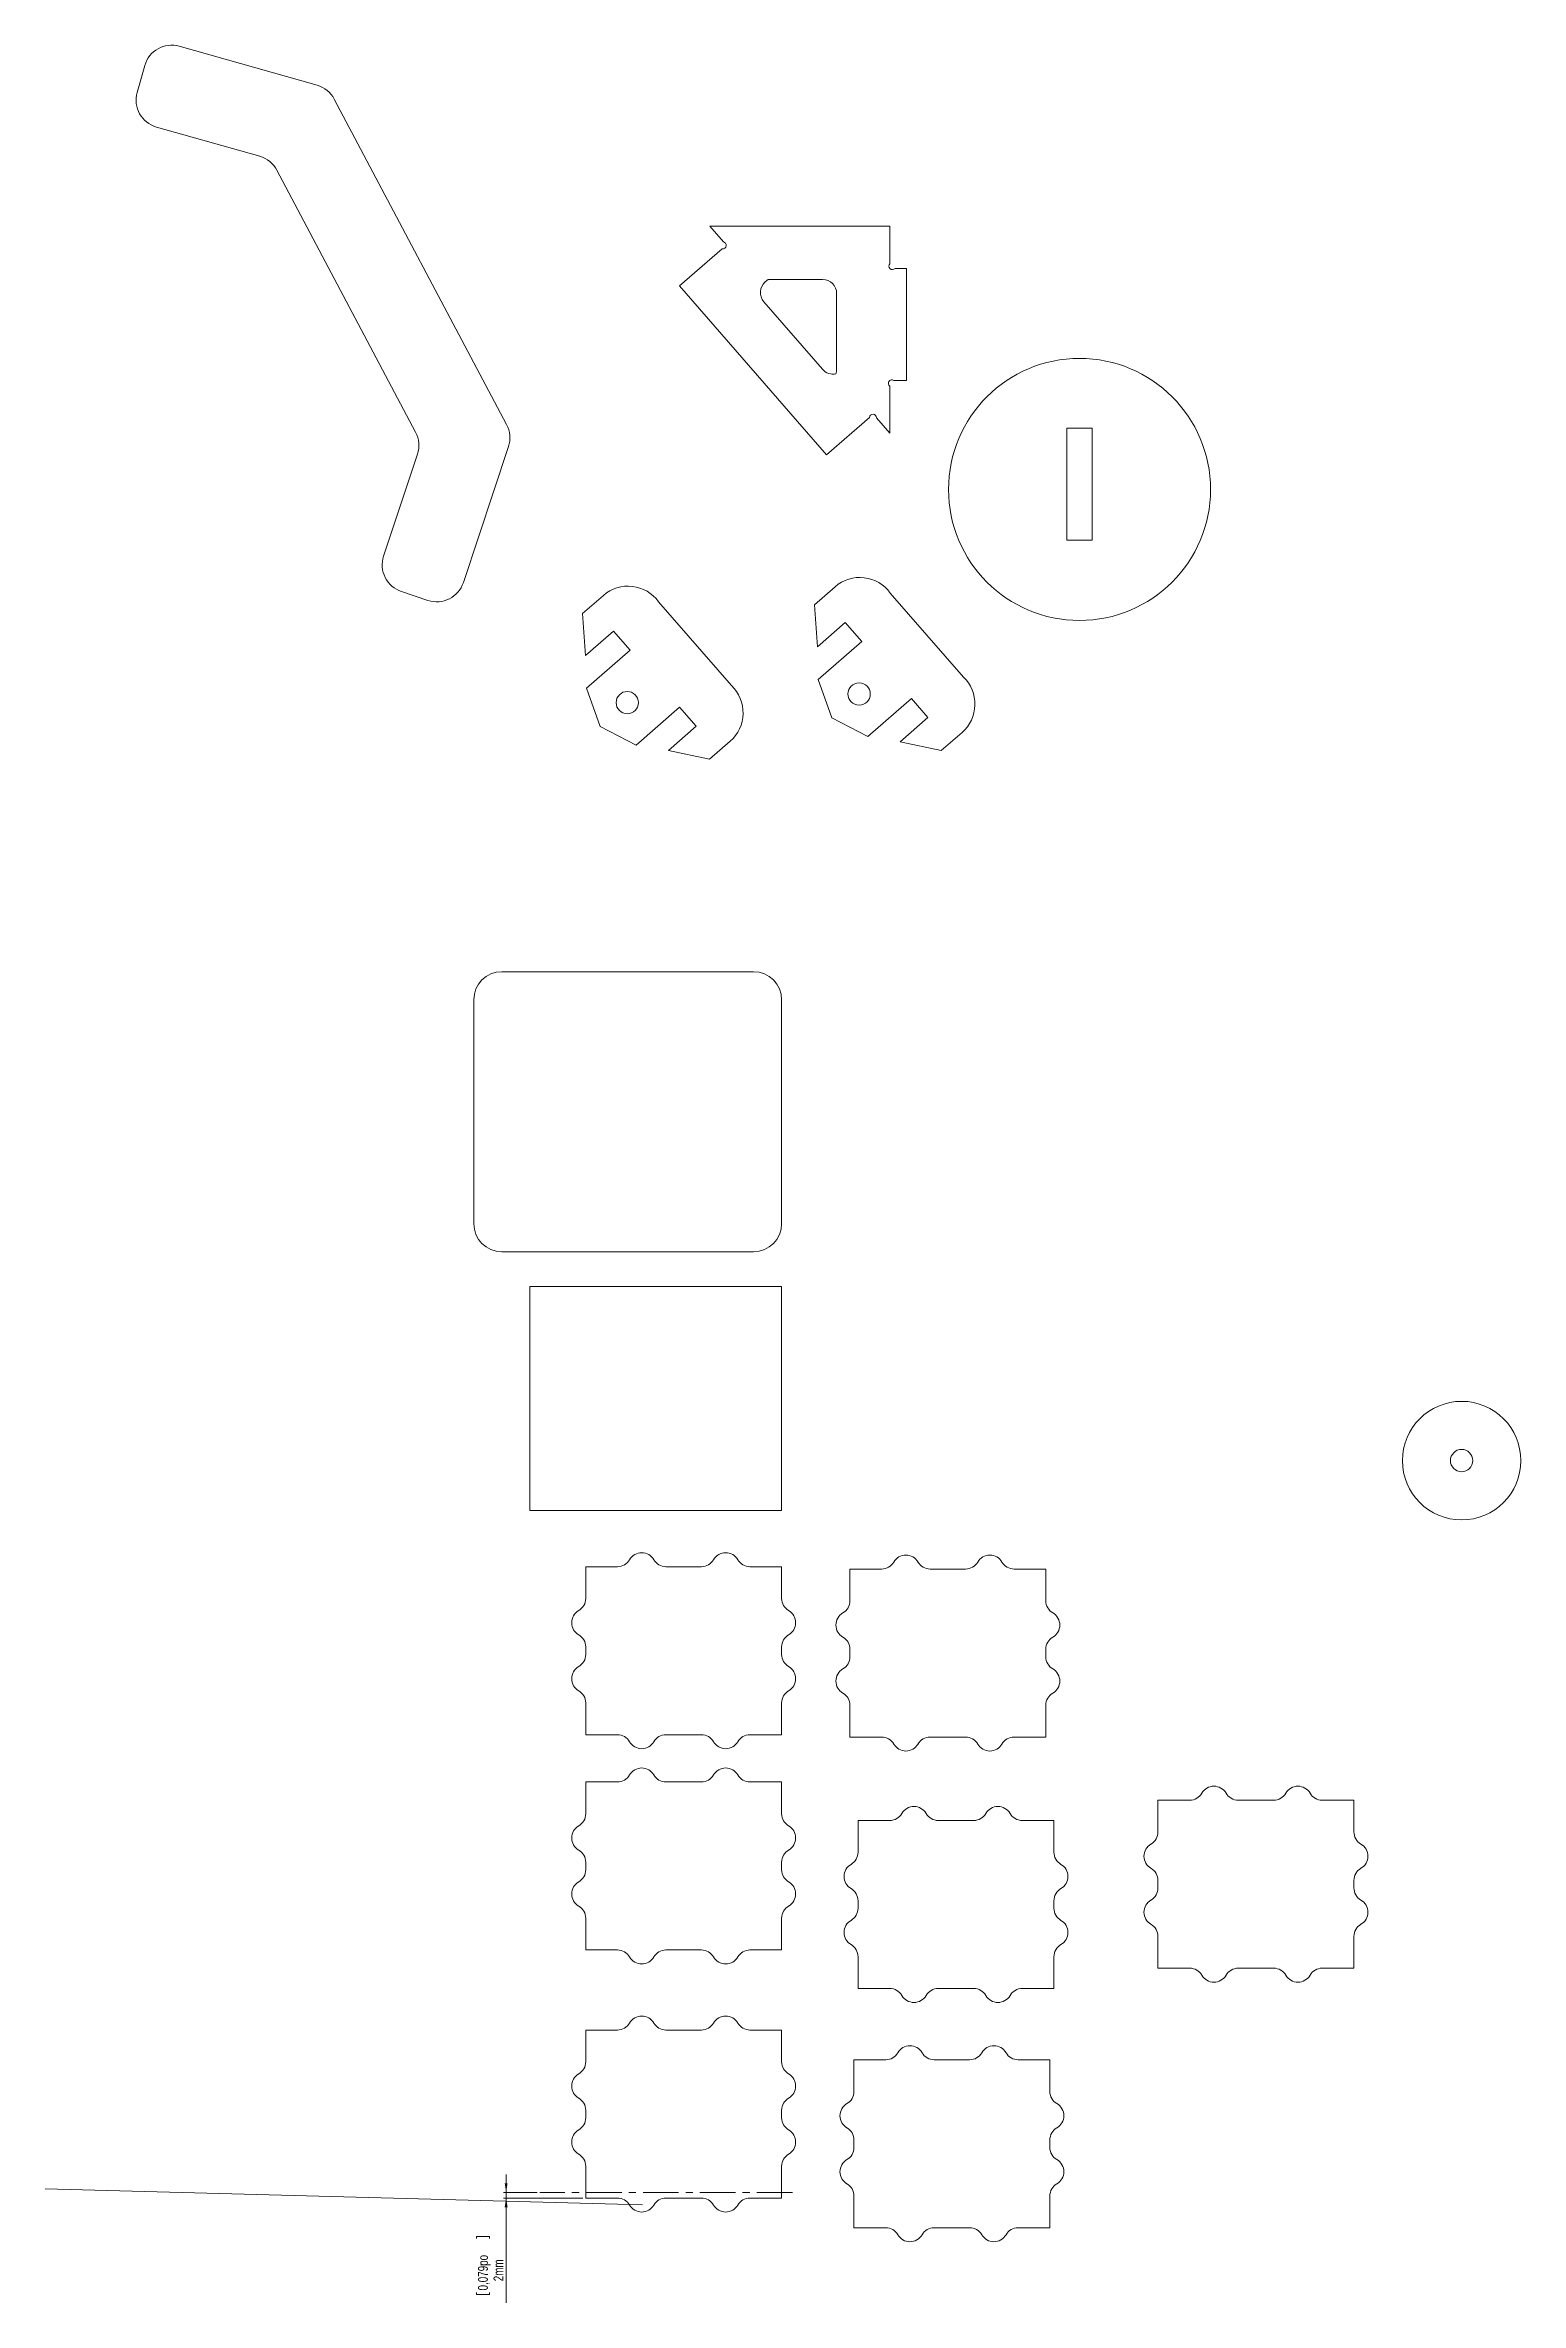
# Model space of a CAD drawing. Header units: millimetres. Extents: x -1695 to 2003, y -862 to 1060.
# Drawn here: x -289 to 238, y 208 to 1014 of the extents above; entities that cross this region are included whole.
import ezdxf

# ---------------------------------------------------------------- set-up
doc = ezdxf.new("R2010")
doc.units = ezdxf.units.MM
doc.linetypes.add('CENTERX2', pattern=[20.32, 12.7, -2.54, 2.54, -2.54])
doc.styles.add('SLDTEXTSTYLE0', font='TXT', dxfattribs={"width": 0.75})
doc.dimstyles.new('SLDDIMSTYLE0', dxfattribs={"dimtxt": 3.5, "dimasz": 3.302, "dimexe": 0, "dimexo": 0.0625, "dimgap": 0.875, "dimtad": 2, "dimrnd": 1e-09, "dimzin": 12, "dimdsep": 46, "dimtxsty": 'SLDTEXTSTYLE0', "dimsah": 1, "dimcen": 0.09, "dimadec": 0, "dimazin": 0, "dimtfac": 1, "dimtofl": 0, "dimtmove": 0, "dimatfit": 3, "dimfxl": 1, "dimtolj": 1, "dimtzin": 12, "dimarcsym": 0})

msp = doc.modelspace()

# ---------------------------------------------------------------- blocks, each defined once
blk = doc.blocks.new('*D2')
at = {"color": 7, "linetype": 'Continuous', "lineweight": 0}
for p, q in [((-124.38, 247.52), (-124.38, 253.87)), ((-113.35, 247.52), (-125.38, 247.52)), ((-96.94, 245.52), (-125.38, 245.52)), ((-124.38, 247.52), (-124.38, 245.52)), ((-124.38, 245.52), (-124.38, 208.08)), ((-135.02, 231.79), (-130.32, 231.79)), ((-135.02, 231.79), (-135.02, 231.08)), ((-130.32, 231.79), (-130.32, 231.08)), ((-135.02, 211.09), (-135.02, 211.79)), ((-135.02, 211.09), (-130.32, 211.09)), ((-130.32, 211.09), (-130.32, 211.79))]:
    blk.add_line(p, q, dxfattribs=at)
for points in [[(-124.38, 247.52), (-123.87, 250.82), (-124.89, 250.82)], [(-124.38, 245.52), (-124.89, 242.22), (-123.87, 242.22)]]:
    blk.add_solid(points, dxfattribs=at)
at = {"color": 7, "linetype": 'Continuous', "lineweight": 0, "char_height": 3.5, "attachment_point": 1, "rotation": 90, "style": 'SLDTEXTSTYLE0'}
for s, insert in [('0,079po', (-134.42, 212.5)), ('2mm', (-128.89, 215.79))]:
    blk.add_mtext(s, dxfattribs=dict(at, insert=insert))

# ---------------------------------------------------------------- dimensions: what is measured, and where the dimension line sits
at = {"color": 7, "linetype": 'Continuous', "lineweight": 0}
dim = msp.add_linear_dim(base=(-124.382, 245.519), p1=(-112.353, 247.519), p2=(-95.939, 245.519), angle=90, dimstyle='SLDDIMSTYLE0', dxfattribs=at)
dim.commit()
dim.dimension.update_dxf_attribs({"geometry": '*D2', "text_midpoint": (-124.382, 221.437), "dimtype": 160})

# ---------------------------------------------------------------- linework, layer by layer
at = {"color": 7, "linetype": 'Continuous', "lineweight": 15}
for p, q in [((-191.903, 1000.086), (-241.15, 1014.037)), ((-253.497, 1007.141), (-256.223, 997.52)), ((-124.199, 878.874), (-185.792, 995.146)), ((-249.327, 985.173), (-212.413, 974.716)), ((-206.302, 969.775), (-156.71, 876.158)), ((-51.633, 949.73), (-46.773, 944.146)), ((12.707, 949.73), (-51.633, 949.73)), ((12.707, 936.335), (12.707, 949.73)), ((-47.175, 941.679), (-62.423, 928.407)), ((-62.423, 928.407), (-9.9, 868.064)), ((-30.729, 930.73), (-31.846, 929.832)), ((-11.293, 930.73), (-30.729, 930.73)), ((18.707, 934.661), (14.564, 934.661)), ((18.707, 894.661), (18.707, 934.661)), ((-32.334, 922.778), (-11.325, 898.641)), ((-6.293, 898.669), (-6.293, 925.73)), ((12.707, 875.809), (12.707, 892.604)), ((14.128, 894.661), (18.707, 894.661)), ((-9.9, 868.064), (5.44, 881.416)), ((7.937, 881.29), (12.707, 875.809)), ((-139.668, 822.464), (-123.545, 871.043)), ((84.99, 877.654), (75.99, 877.654)), ((75.99, 877.654), (75.99, 837.654)), ((84.99, 837.654), (84.99, 877.654)), ((-156.056, 868.327), (-168.141, 831.913)), ((75.99, 837.654), (84.99, 837.654)), ((-161.8, 819.272), (-152.309, 816.123)), ((-97.044, 811.441), (-89.616, 817.906)), ((-69.941, 815.65), (-43.836, 785.658)), ((-14.226, 814.533), (-6.798, 820.998)), ((-13.152, 799.559), (-14.226, 814.533)), ((12.877, 818.741), (38.981, 788.75)), ((-95.969, 796.467), (-97.044, 811.441)), ((-3.206, 808.216), (-13.152, 799.559)), ((2.703, 801.427), (-3.206, 808.216)), ((-86.023, 805.124), (-95.969, 796.467)), ((-95.703, 784.767), (-80.115, 798.336)), ((-80.115, 798.336), (-86.023, 805.124)), ((-12.885, 787.859), (2.703, 801.427)), ((-90.832, 771.11), (-95.703, 784.767)), ((-8.014, 774.201), (-12.885, 787.859)), ((-62.388, 777.97), (-77.977, 764.401)), ((-56.479, 771.181), (-62.388, 777.97)), ((4.841, 767.493), (-8.014, 774.201)), ((20.43, 781.061), (4.841, 767.493)), ((16.392, 765.616), (26.338, 774.273)), ((26.338, 774.273), (20.43, 781.061)), ((-77.977, 764.401), (-90.832, 771.11)), ((-66.425, 762.524), (-56.479, 771.181)), ((38.503, 768.951), (31.075, 762.487)), ((-51.743, 759.395), (-66.425, 762.524)), ((-44.315, 765.86), (-51.743, 759.395)), ((31.075, 762.487), (16.392, 765.616)), ((-125.939, 683.501), (-35.939, 683.501)), ((-135.939, 673.501), (-135.939, 593.501)), ((-25.939, 673.501), (-25.939, 593.501)), ((-125.939, 583.501), (-35.939, 583.501)), ((-25.939, 571.119), (-115.939, 571.119)), ((-115.939, 571.119), (-115.939, 491.119)), ((-25.939, 491.119), (-25.939, 571.119)), ((-115.939, 491.119), (-25.939, 491.119)), ((-84.599, 471.001), (-95.939, 471.001)), ((-95.939, 471.001), (-95.939, 459.662)), ((-54.599, 471.001), (-67.279, 471.001)), ((-25.939, 471.001), (-37.279, 471.001)), ((-25.939, 459.662), (-25.939, 471.001)), ((9.788, 470.154), (-1.552, 470.154)), ((-1.552, 470.154), (-1.552, 458.815)), ((39.788, 470.154), (27.108, 470.154)), ((68.448, 470.154), (57.108, 470.154)), ((68.448, 458.815), (68.448, 470.154)), ((-95.939, 442.341), (-95.939, 439.662)), ((-25.939, 439.662), (-25.939, 442.341)), ((-1.552, 441.494), (-1.552, 438.815)), ((68.448, 438.815), (68.448, 441.494)), ((-95.939, 422.341), (-95.939, 411.001)), ((-25.939, 411.001), (-25.939, 422.341)), ((-1.552, 421.494), (-1.552, 410.155)), ((68.448, 410.155), (68.448, 421.494)), ((-95.939, 411.001), (-84.599, 411.001)), ((-67.279, 411.001), (-54.599, 411.001)), ((-37.279, 411.001), (-25.939, 411.001)), ((-1.552, 410.155), (9.788, 410.155)), ((27.108, 410.155), (39.788, 410.155)), ((57.108, 410.155), (68.448, 410.155)), ((-84.599, 394.115), (-95.939, 394.115)), ((-95.939, 394.115), (-95.939, 382.775)), ((-54.599, 394.115), (-67.279, 394.115)), ((-25.939, 394.115), (-37.279, 394.115)), ((-25.939, 382.775), (-25.939, 394.115)), ((119.863, 387.598), (108.523, 387.598)), ((108.523, 387.598), (108.523, 376.258)), ((149.863, 387.598), (137.184, 387.598)), ((178.523, 387.598), (167.184, 387.598)), ((178.523, 376.258), (178.523, 387.598)), ((12.684, 380.356), (1.345, 380.356)), ((1.345, 380.356), (1.345, 369.016)), ((42.684, 380.356), (30.005, 380.356)), ((71.345, 380.356), (60.005, 380.356)), ((71.345, 369.016), (71.345, 380.356)), ((-95.939, 365.455), (-95.939, 362.775)), ((-25.939, 362.775), (-25.939, 365.455)), ((108.523, 358.938), (108.523, 356.258)), ((178.523, 356.258), (178.523, 358.938)), ((1.345, 351.696), (1.345, 349.016)), ((71.345, 349.016), (71.345, 351.696)), ((-95.939, 345.455), (-95.939, 334.115)), ((-25.939, 334.115), (-25.939, 345.455)), ((108.523, 338.938), (108.523, 327.598)), ((178.523, 327.598), (178.523, 338.938)), ((-95.939, 334.115), (-84.599, 334.115)), ((-67.279, 334.115), (-54.599, 334.115)), ((-37.279, 334.115), (-25.939, 334.115)), ((1.345, 331.696), (1.345, 320.356)), ((71.345, 320.356), (71.345, 331.696)), ((108.523, 327.598), (119.863, 327.598)), ((137.184, 327.598), (149.863, 327.598)), ((167.184, 327.598), (178.523, 327.598)), ((1.345, 320.356), (12.684, 320.356)), ((30.005, 320.356), (42.684, 320.356)), ((60.005, 320.356), (71.345, 320.356)), ((-84.599, 305.519), (-95.939, 305.519)), ((-95.939, 305.519), (-95.939, 294.179)), ((-54.599, 305.519), (-67.279, 305.519)), ((-25.939, 305.519), (-37.279, 305.519)), ((-25.939, 294.179), (-25.939, 305.519)), ((11.236, 294.903), (-0.104, 294.903)), ((-0.104, 294.903), (-0.104, 283.563)), ((41.236, 294.903), (28.556, 294.903)), ((69.896, 294.903), (58.556, 294.903)), ((69.896, 283.563), (69.896, 294.903)), ((-95.939, 276.859), (-95.939, 274.179)), ((-25.939, 274.179), (-25.939, 276.859)), ((-0.104, 266.242), (-0.104, 263.563)), ((69.896, 263.563), (69.896, 266.242)), ((-95.939, 256.859), (-95.939, 245.519)), ((-25.939, 245.519), (-25.939, 256.859)), ((-95.939, 245.519), (-84.599, 245.519)), ((-67.279, 245.519), (-54.599, 245.519)), ((-37.279, 245.519), (-25.939, 245.519)), ((-0.104, 246.242), (-0.104, 234.903)), ((69.896, 234.903), (69.896, 246.242)), ((-0.104, 234.903), (11.236, 234.903)), ((28.556, 234.903), (41.236, 234.903)), ((58.556, 234.903), (69.896, 234.903))]:
    msp.add_line(p, q, dxfattribs=at)
at = {"color": 7, "linetype": 'Continuous', "lineweight": 0}
msp.add_line((-289.099, 248.816), (-75.619, 243.137), dxfattribs=at)
at = {"color": 7, "linetype": 'CENTERX2', "lineweight": 0}
msp.add_line((-22.118, 247.519), (-112.353, 247.519), dxfattribs=at)
at = {"color": 7, "linetype": 'Continuous', "lineweight": 15}
for centre, radius in [((80.49, 855.745), 46.805), ((-81.089, 779.59), 4), ((1.728, 782.681), 4), ((217.016, 508.882), 21.168), ((217.016, 508.882), 4)]:
    msp.add_circle(centre, radius, dxfattribs=at)
for centre, radius, start, end in [((-243.876, 1004.416), 10, 74.183479, 164.183479), ((-194.629, 990.465), 10, 27.911499, 74.183479), ((-246.601, 994.794), 10, 164.183479, 254.183479), ((-215.138, 965.094), 10, 27.911499, 74.183479), ((-46.974, 942.912), 1.25, 260.740867, 80.740867), ((13.636, 935.498), 1.25, 137.962339, 317.962339), ((-28.563, 926.061), 5, 131.036183, 221.036183), ((-11.293, 925.73), 5, 0, 90), ((-7.554, 901.923), 5, 221.036183, 281.322266), ((-11.293, 898.669), 5, 340.7501, 0), ((13.418, 893.633), 1.25, 55.370202, 235.370202), ((6.689, 881.353), 1.25, 357.105513, 177.105513), ((-165.547, 871.477), 10, 341.639519, 27.911499), ((-133.036, 874.193), 10, 341.639519, 27.911499), ((-158.65, 828.763), 10, 161.639519, 251.639519), ((-149.159, 825.613), 10, 251.639519, 341.639519), ((2.008, 810.88), 13.414, 35.879633, 131.036183), ((-80.81, 807.788), 13.414, 35.879633, 131.036183), ((-53.122, 775.978), 13.414, 311.036183, 46.192733), ((29.696, 779.069), 13.414, 311.036183, 46.192733), ((-125.939, 673.501), 10, 90, 180), ((-35.939, 673.501), 10, 0, 90), ((-125.939, 593.501), 10, 180, 270), ((-35.939, 593.501), 10, 270, 0), ((-75.939, 471.001), 5, 30, 150), ((-45.939, 471.001), 5, 30, 150), ((-84.599, 476.001), 5, 270, 330), ((-67.279, 476.001), 5, 210, 270), ((-54.599, 476.001), 5, 270, 330), ((-37.279, 476.001), 5, 210, 270), ((9.788, 475.155), 5, 270, 330), ((18.448, 470.155), 5, 30, 150), ((27.108, 475.155), 5, 210, 270), ((39.788, 475.155), 5, 270, 330), ((48.448, 470.155), 5, 30, 150), ((57.108, 475.155), 5, 210, 270), ((-100.939, 459.661), 5, 300, 0), ((-20.939, 459.661), 5, 180, 240), ((-95.939, 451.001), 5, 120, 240), ((-25.939, 451.001), 5, 300, 60), ((-1.552, 450.155), 5, 120, 240), ((-6.552, 458.815), 5, 300, 0), ((73.448, 458.815), 5, 180, 240), ((68.448, 450.155), 5, 300, 60), ((-100.939, 442.341), 5, 0, 60), ((-20.939, 442.341), 5, 120, 180), ((-6.552, 441.494), 5, 0, 60), ((73.448, 441.494), 5, 120, 180), ((-100.939, 439.661), 5, 300, 0), ((-20.939, 439.661), 5, 180, 240), ((-6.552, 438.815), 5, 300, 0), ((73.448, 438.815), 5, 180, 240), ((-95.939, 431.001), 5, 120, 240), ((-25.939, 431.001), 5, 300, 60), ((-1.552, 430.155), 5, 120, 240), ((68.448, 430.155), 5, 300, 60), ((-100.939, 422.341), 5, 0, 60), ((-20.939, 422.341), 5, 120, 180), ((-6.552, 421.494), 5, 0, 60), ((73.448, 421.494), 5, 120, 180), ((-84.599, 406.001), 5, 30, 90), ((-75.939, 411.001), 5, 210, 330), ((-67.279, 406.001), 5, 90, 150), ((-54.599, 406.001), 5, 30, 90), ((-45.939, 411.001), 5, 210, 330), ((-37.279, 406.001), 5, 90, 150), ((9.788, 405.155), 5, 30, 90), ((18.448, 410.155), 5, 210, 330), ((27.108, 405.155), 5, 90, 150), ((39.788, 405.155), 5, 30, 90), ((48.448, 410.155), 5, 210, 330), ((57.108, 405.155), 5, 90, 150), ((-84.599, 399.115), 5, 270, 330), ((-75.939, 394.115), 5, 30, 150), ((-67.279, 399.115), 5, 210, 270), ((-54.599, 399.115), 5, 270, 330), ((-45.939, 394.115), 5, 30, 150), ((-37.279, 399.115), 5, 210, 270), ((119.863, 392.598), 5, 270, 330), ((128.523, 387.598), 5, 30, 150), ((137.184, 392.598), 5, 210, 270), ((149.863, 392.598), 5, 270, 330), ((158.523, 387.598), 5, 30, 150), ((167.184, 392.598), 5, 210, 270), ((-100.939, 382.775), 5, 300, 0), ((-20.939, 382.775), 5, 180, 240), ((12.684, 385.356), 5, 270, 330), ((21.345, 380.356), 5, 30, 150), ((30.005, 385.356), 5, 210, 270), ((42.684, 385.356), 5, 270, 330), ((51.345, 380.356), 5, 30, 150), ((60.005, 385.356), 5, 210, 270), ((-95.939, 374.115), 5, 120, 240), ((-25.939, 374.115), 5, 300, 60), ((108.523, 367.598), 5, 120, 240), ((103.523, 376.258), 5, 300, 0), ((183.523, 376.258), 5, 180, 240), ((178.523, 367.598), 5, 300, 60), ((-100.939, 365.455), 5, 0, 60), ((-20.939, 365.455), 5, 120, 180), ((1.345, 360.356), 5, 120, 240), ((-3.655, 369.016), 5, 300, 0), ((76.345, 369.016), 5, 180, 240), ((71.345, 360.356), 5, 300, 60), ((103.523, 358.938), 5, 0, 60), ((183.523, 358.938), 5, 120, 180), ((-95.939, 354.115), 5, 120, 240), ((-100.939, 362.775), 5, 300, 0), ((-20.939, 362.775), 5, 180, 240), ((-25.939, 354.115), 5, 300, 60), ((-3.655, 351.696), 5, 0, 60), ((76.345, 351.696), 5, 120, 180), ((103.523, 356.258), 5, 300, 0), ((183.523, 356.258), 5, 180, 240), ((-100.939, 345.455), 5, 0, 60), ((-20.939, 345.455), 5, 120, 180), ((-3.655, 349.016), 5, 300, 0), ((76.345, 349.016), 5, 180, 240), ((108.523, 347.598), 5, 120, 240), ((178.523, 347.598), 5, 300, 60), ((1.345, 340.356), 5, 120, 240), ((71.345, 340.356), 5, 300, 60), ((103.523, 338.938), 5, 0, 60), ((183.523, 338.938), 5, 120, 180), ((-84.599, 329.115), 5, 30, 90), ((-75.939, 334.115), 5, 210, 330), ((-67.279, 329.115), 5, 90, 150), ((-54.599, 329.115), 5, 30, 90), ((-45.939, 334.115), 5, 210, 330), ((-37.279, 329.115), 5, 90, 150), ((-3.655, 331.696), 5, 0, 60), ((76.345, 331.696), 5, 120, 180), ((119.863, 322.598), 5, 30, 90), ((128.523, 327.598), 5, 210, 330), ((137.184, 322.598), 5, 90, 150), ((149.863, 322.598), 5, 30, 90), ((158.523, 327.598), 5, 210, 330), ((167.184, 322.598), 5, 90, 150), ((12.684, 315.356), 5, 30, 90), ((21.345, 320.356), 5, 210, 330), ((30.005, 315.356), 5, 90, 150), ((42.684, 315.356), 5, 30, 90), ((51.345, 320.356), 5, 210, 330), ((60.005, 315.356), 5, 90, 150), ((-84.599, 310.519), 5, 270, 330), ((-75.939, 305.519), 5, 30, 150), ((-67.279, 310.519), 5, 210, 270), ((-54.599, 310.519), 5, 270, 330), ((-45.939, 305.519), 5, 30, 150), ((-37.279, 310.519), 5, 210, 270), ((19.896, 294.903), 5, 30, 150), ((49.896, 294.903), 5, 30, 150), ((-100.939, 294.179), 5, 300, 0), ((-20.939, 294.179), 5, 180, 240), ((11.236, 299.903), 5, 270, 330), ((28.556, 299.903), 5, 210, 270), ((41.236, 299.903), 5, 270, 330), ((58.556, 299.903), 5, 210, 270), ((-95.939, 285.519), 5, 120, 240), ((-25.939, 285.519), 5, 300, 60), ((-5.104, 283.563), 5, 300, 0), ((74.896, 283.563), 5, 180, 240), ((-100.939, 276.859), 5, 0, 60), ((-100.939, 274.179), 5, 300, 0), ((-20.939, 276.859), 5, 120, 180), ((-20.939, 274.179), 5, 180, 240), ((-0.104, 274.903), 5, 120, 240), ((69.896, 274.903), 5, 300, 60), ((-95.939, 265.519), 5, 120, 240), ((-25.939, 265.519), 5, 300, 60), ((-5.104, 266.242), 5, 0, 60), ((74.896, 266.242), 5, 120, 180), ((-100.939, 256.859), 5, 0, 60), ((-20.939, 256.859), 5, 120, 180), ((-0.104, 254.903), 5, 120, 240), ((-5.104, 263.563), 5, 300, 0), ((74.896, 263.563), 5, 180, 240), ((69.896, 254.903), 5, 300, 60), ((-5.104, 246.242), 5, 0, 60), ((74.896, 246.242), 5, 120, 180), ((-84.599, 240.519), 5, 30, 90), ((-75.939, 245.519), 5, 210, 330), ((-67.279, 240.519), 5, 90, 150), ((-54.599, 240.519), 5, 30, 90), ((-45.939, 245.519), 5, 210, 330), ((-37.279, 240.519), 5, 90, 150), ((11.236, 229.903), 5, 30, 90), ((28.556, 229.903), 5, 90, 150), ((41.236, 229.903), 5, 30, 90), ((58.556, 229.903), 5, 90, 150), ((19.896, 234.903), 5, 210, 330), ((49.896, 234.903), 5, 210, 330)]:
    msp.add_arc(centre, radius, start, end, dxfattribs=at)

msp.set_redraw_order([(e.dxf.handle, doc.entitydb.next_handle()) for e in msp.query("TEXT MTEXT ATTDEF DIMENSION ARC_DIMENSION")])  # texts and dimensions are drawn at this point

doc.saveas('drawing.dxf')
